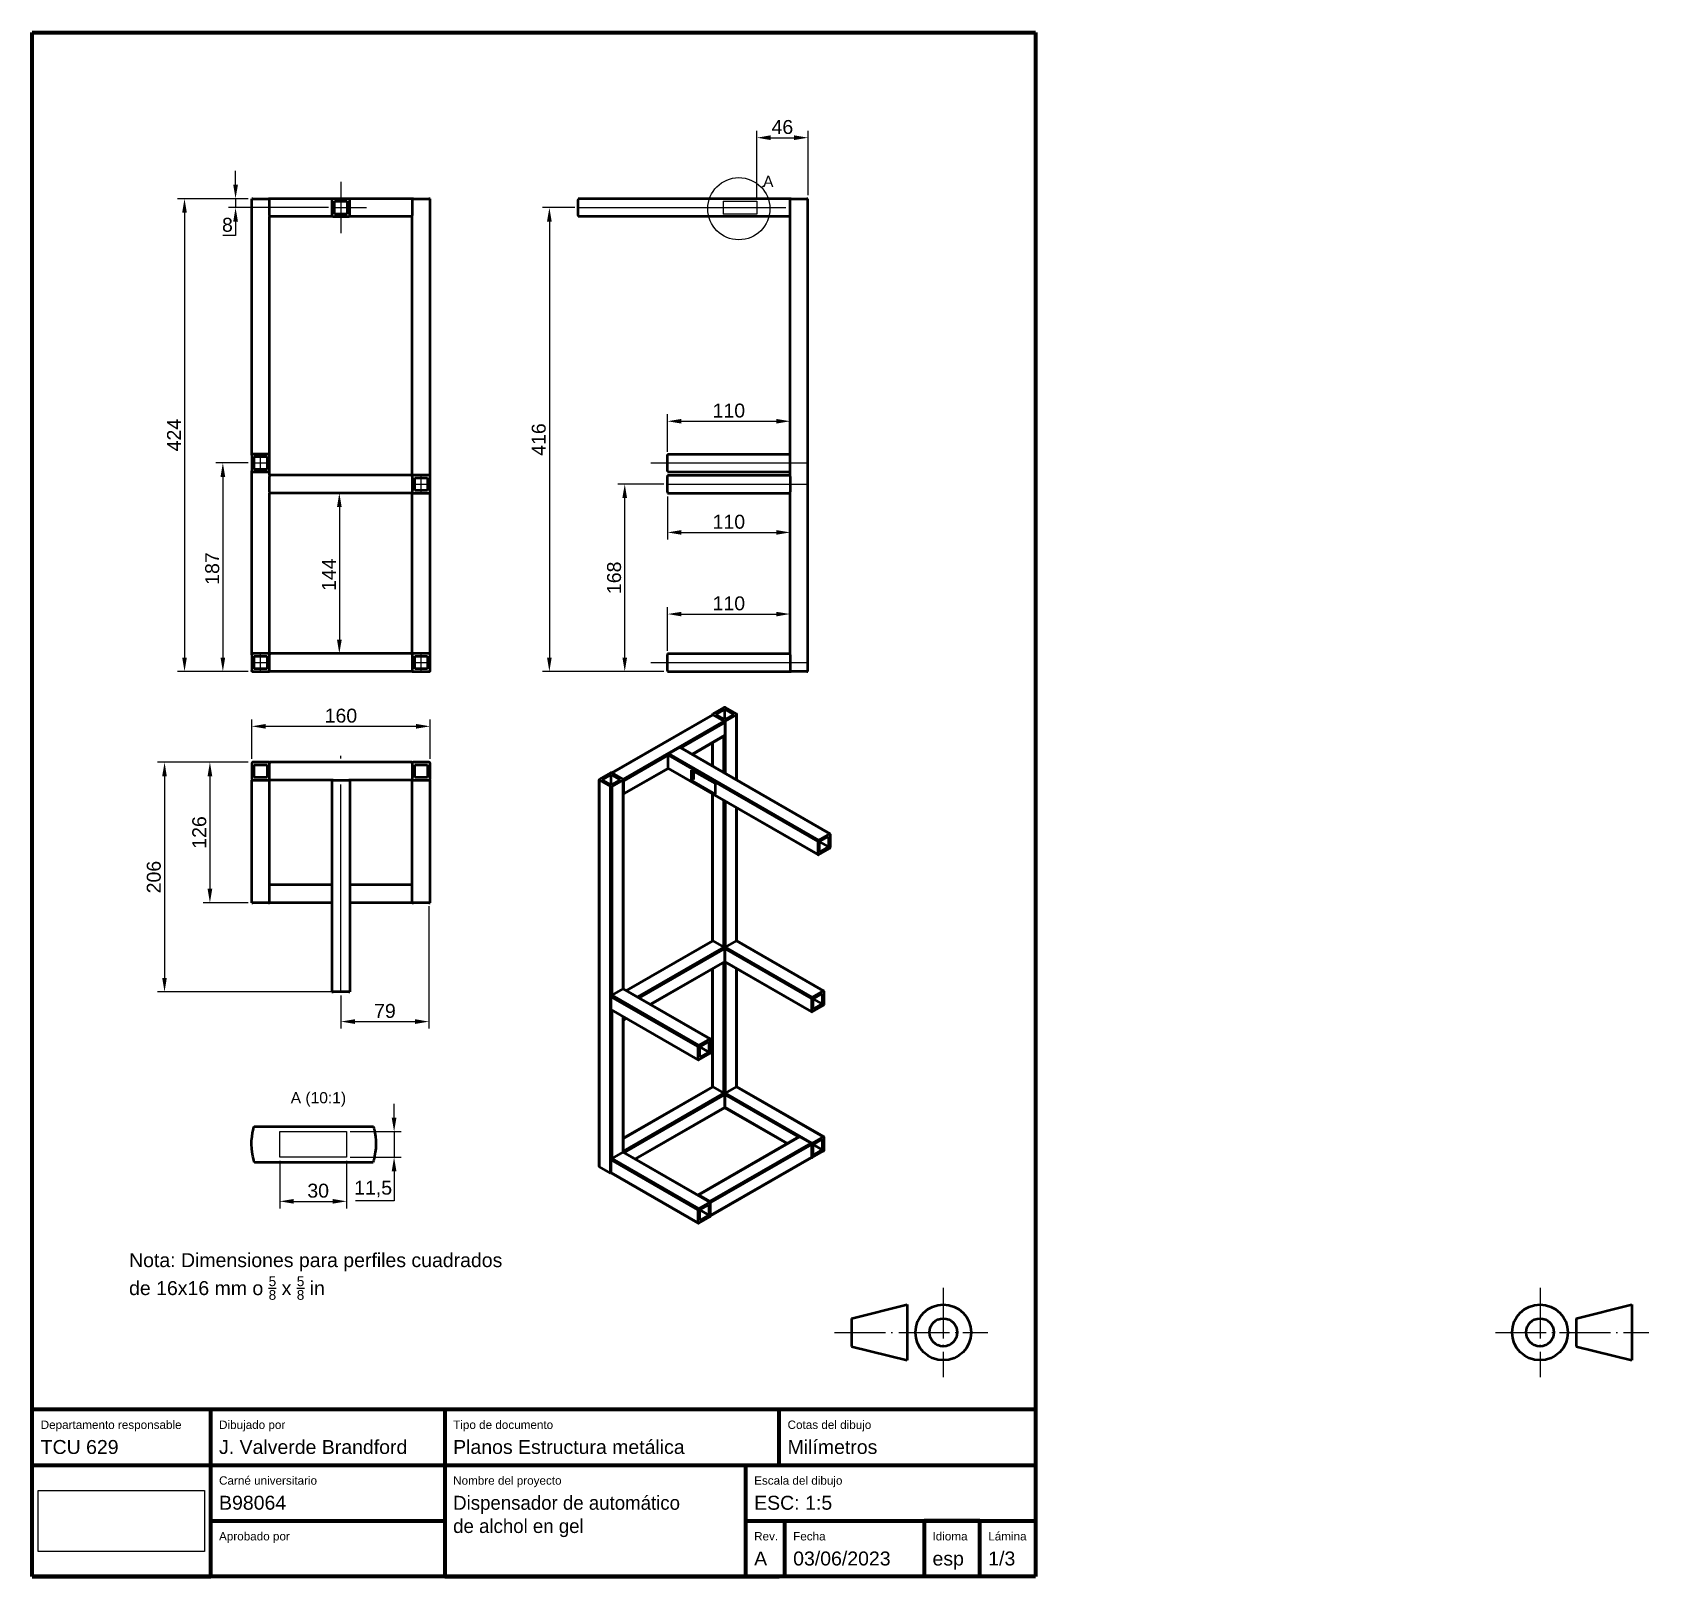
# Paper-space layout 'Formato A4 Portrait' of a CAD drawing. Header units: millimetres. Extents: x 15 to 305, y 5 to 282.
# The model-space entities are those that its viewports show. They can reach past a viewport. Long polylines and large blocks are cut down to what shows.
import ezdxf
from ezdxf.enums import TextEntityAlignment as Align

# ---------------------------------------------------------------- set-up
doc = ezdxf.new("R2018")
doc.units = ezdxf.units.MM
doc.linetypes.add('ACAD_ISO02W100', pattern=[15, 12, -3])
doc.linetypes.add('ACAD_ISO04W100', pattern=[30, 24, -3, 0, -3])
doc.layers.add('01_LINEA_REFERENCIA', color=6, linetype='Continuous', plot=False)
for name, color, linetype, lineweight in [('02_LINEA_PRINCIPAL_A4_A3', 7, 'Continuous', 50), ('03_LINEA_OCULTA_A4_A3', 1, 'ACAD_ISO02W100', 25), ('04_LINEA_EJE_A4_A3', 4, 'ACAD_ISO04W100', 25), ('05_LINEA_ACOTADO', 3, 'Continuous', 25), ('07_LINEA_MARCO_CAJETIN', 7, 'Continuous', 100), ('08_LINEA_CAJETIN', 7, 'Continuous', 70), ('Visible', 7, 'Continuous', 50)]:
    doc.layers.add(name, color=color, linetype=linetype, lineweight=lineweight)
doc.layers.add('06_ROTULADO', color=3, linetype='Continuous')
doc.layers.get('01_LINEA_REFERENCIA').off()
doc.styles.get("Standard").update_dxf_attribs({"font": 'arial.ttf'})
doc.dimstyles.new('ISO-25', dxfattribs={"dimtxt": 2.5, "dimasz": 2.5, "dimexe": 1.25, "dimexo": 0.625, "dimtad": 1, "dimtoh": 1, "dimtxsty": 'Standard', "dimcen": 2.5, "dimadec": 0, "dimazin": 0, "dimtfac": 1, "dimtmove": 0, "dimatfit": 3, "dimfxl": 1, "dimarcsym": 0})
picture_1 = doc.add_image_def('image1.png', size_in_pixel=(404, 148))

psp = doc.layouts.new('Formato A4 Portrait')

msp = doc.modelspace()

# ---------------------------------------------------------------- texts
at = {"layer": '05_LINEA_ACOTADO', "insert": (2443.965, 786.019), "char_height": 10, "attachment_point": 5}
msp.add_mtext('A', dxfattribs=at)
at = {"layer": '06_ROTULADO', "insert": (2040.404, -43.773), "char_height": 10, "width": 56.84977, "attachment_point": 8}
msp.add_mtext('A (10:1)', dxfattribs=at)
at = {"layer": '06_ROTULADO', "insert": (1870.57, -175.188), "char_height": 12.5, "attachment_point": 1}
msp.add_mtext_dynamic_manual_height_columns('\\A1;Nota: Dimensiones para perfiles cuadrados de 16x16 mm o {\\H0.7x;\\S5/8;} x {\\H0.7x;\\S5/8;} in', width=356.0766, gutter_width=12.5, heights=[0], dxfattribs=at)

# ---------------------------------------------------------------- blocks, each defined once
blk = doc.blocks.new('CAJETÍN A4_A3')
at = {"layer": '08_LINEA_CAJETIN'}
for p, q in [((-148, 0), (-148, 30)), ((-106, 30), (-106, 0)), ((-46, 20), (-46, 30)), ((-180, 20), (0, 20)), ((-52, 10), (-52, 20)), ((-148, 10), (-106, 10)), ((-52, 10), (0, 10)), ((-52, 0), (-52, 10)), ((-45, 0), (-45, 10)), ((-10, 10), (-20, 10)), ((-20, 10), (-20, 0)), ((-10, 0), (-10, 10))]:
    blk.add_line(p, q, dxfattribs=at)
at = {"layer": '06_ROTULADO'}
for s, height, p in [('Departamento responsable  ', 1.5, (-178.5, 26.5)), ('Dibujado por', 1.5, (-146.5, 26.5)), ('Tipo de documento', 1.5, (-104.5, 26.5)), ('Cotas del dibujo', 1.5, (-44.5, 26.5)), ('Carné universitario', 1.5, (-146.5, 16.5)), ('Nombre del proyecto  ', 1.5, (-104.5, 16.5)), ('Escala del dibujo', 1.5, (-50.5, 16.5)), ('ESC:', 2.5, (-50.5, 12)), ('Aprobado por  ', 1.5, (-146.5, 6.5)), ('Rev.', 1.5, (-50.5, 6.5)), ('Fecha  ', 1.5, (-43.5, 6.5)), ('Idioma  ', 1.5, (-18.5, 6.5)), ('Lámina  ', 1.5, (-8.5, 6.5)), ('esp', 2.5, (-18.5, 2))]:
    blk.add_text(s, height=height, dxfattribs=at).set_placement(p)
at = {"layer": '06_ROTULADO', "flags": 4}
for tag, p in [('MATERIA', (-178.5, 21.26)), ('NOMBRE', (-146.5, 21.26)), ('TIPO', (-104.5, 21.26)), ('COTAS', (-44.5, 21.26)), ('CARNET', (-146.5, 11.26)), ('ESCALA', (-41.35, 11.26)), ('REV', (-50.5, 1.26)), ('LAM', (-8.5, 1.26))]:
    blk.add_attdef(tag, text='', height=2.5, dxfattribs=at).set_placement(p, align=Align.BOTTOM_LEFT)
at = {"layer": '06_ROTULADO', "lineweight": 30, "flags": 104}
blk.add_attdef('NOMBRE_PROY', text='', height=2.5, dxfattribs=at).set_placement((-104.5, 14.5), align=Align.TOP_LEFT)
at = {"layer": '06_ROTULADO'}
blk.add_attdef('FECHA', text='', height=2.5, dxfattribs=at).set_placement((-43.5, 1.26), align=Align.BOTTOM_LEFT)
at = {"layer": '06_ROTULADO', "color": 7, "true_color": 0xffffff}
image = blk.add_image(picture_1, insert=(-178.98, 4.51), size_in_units=(29.85, 10.94), dxfattribs=at)
image.dxf.flags = 7
blk = doc.blocks.new('*D9')
at = {"layer": '05_LINEA_ACOTADO', "color": 0, "lineweight": -2, "transparency": 16777216}
for p, q in [((1977.5, 770.5), (1914.1, 770.5)), ((1920.3, 758), (1920.3, 359)), ((1977.5, 346.5), (1914.1, 346.5))]:
    blk.add_line(p, q, dxfattribs=at)
at = {"layer": '05_LINEA_ACOTADO', "color": 0, "transparency": 16777216}
for points in [[(1918.2, 758), (1922.4, 758), (1920.3, 770.5)], [(1918.2, 359), (1922.4, 359), (1920.3, 346.5)]]:
    blk.add_solid(points, dxfattribs=at)
at = {"layer": 'Defpoints', "color": 0, "transparency": 16777216}
for p in [(1980.6, 770.5), (1920.3, 346.5), (1980.6, 346.5)]:
    blk.add_point(p, dxfattribs=at)
at = {"layer": '05_LINEA_ACOTADO', "color": 0, "transparency": 16777216, "insert": (1910.9, 558.5), "char_height": 12.5, "attachment_point": 5, "rotation": 90}
blk.add_mtext('424', dxfattribs=at)
blk = doc.blocks.new('*D10')
at = {"layer": '05_LINEA_ACOTADO', "color": 0, "lineweight": -2, "transparency": 16777216}
for p, q in [((2057.5, 506.5), (2052.9, 506.5)), ((2059.2, 494), (2059.2, 375)), ((2057.5, 362.5), (2052.9, 362.5))]:
    blk.add_line(p, q, dxfattribs=at)
at = {"layer": '05_LINEA_ACOTADO', "color": 0, "transparency": 16777216}
for points in [[(2057.1, 494), (2061.3, 494), (2059.2, 506.5)], [(2057.1, 375), (2061.3, 375), (2059.2, 362.5)]]:
    blk.add_solid(points, dxfattribs=at)
at = {"layer": 'Defpoints', "color": 0, "transparency": 16777216}
for p in [(2060.6, 506.5), (2059.2, 362.5), (2060.6, 362.5)]:
    blk.add_point(p, dxfattribs=at)
at = {"layer": '05_LINEA_ACOTADO', "color": 0, "transparency": 16777216, "insert": (2049.8, 433.3), "char_height": 12.5, "attachment_point": 5, "rotation": 90}
blk.add_mtext('144', dxfattribs=at)
blk = doc.blocks.new('*D11')
at = {"layer": '05_LINEA_ACOTADO', "color": 0, "lineweight": -2, "transparency": 16777216}
for p, q in [((2353.6, 365.1), (2353.6, 404.2)), ((2366.1, 398), (2451.1, 398)), ((2463.6, 364.6), (2463.6, 404.2))]:
    blk.add_line(p, q, dxfattribs=at)
at = {"layer": '05_LINEA_ACOTADO', "color": 0, "transparency": 16777216}
for points in [[(2366.1, 400), (2366.1, 395.9), (2353.6, 398)], [(2451.1, 400), (2451.1, 395.9), (2463.6, 398)]]:
    blk.add_solid(points, dxfattribs=at)
at = {"layer": 'Defpoints', "color": 0, "transparency": 16777216}
for p in [(2463.6, 398), (2353.6, 362), (2463.6, 361.5)]:
    blk.add_point(p, dxfattribs=at)
at = {"layer": '05_LINEA_ACOTADO', "color": 0, "transparency": 16777216, "insert": (2408.6, 407.5), "char_height": 12.5, "attachment_point": 5}
blk.add_mtext('110', dxfattribs=at)
blk = doc.blocks.new('*D12')
at = {"layer": '05_LINEA_ACOTADO', "color": 0, "lineweight": -2, "transparency": 16777216}
for p, q in [((2353.6, 543.6), (2353.6, 577.2)), ((2366.1, 570.9), (2451.1, 570.9)), ((2463.6, 544.6), (2463.6, 577.2))]:
    blk.add_line(p, q, dxfattribs=at)
at = {"layer": '05_LINEA_ACOTADO', "color": 0, "transparency": 16777216}
for points in [[(2366.1, 573), (2366.1, 568.8), (2353.6, 570.9)], [(2451.1, 573), (2451.1, 568.8), (2463.6, 570.9)]]:
    blk.add_solid(points, dxfattribs=at)
at = {"layer": 'Defpoints', "color": 0, "transparency": 16777216}
for p in [(2463.6, 570.9), (2353.6, 540.5), (2463.6, 541.5)]:
    blk.add_point(p, dxfattribs=at)
at = {"layer": '05_LINEA_ACOTADO', "color": 0, "transparency": 16777216, "insert": (2408.6, 580.4), "char_height": 12.5, "attachment_point": 5}
blk.add_mtext('110', dxfattribs=at)
blk = doc.blocks.new('*D13')
at = {"layer": '05_LINEA_ACOTADO', "color": 0, "lineweight": -2, "transparency": 16777216}
for p, q in [((2353.6, 503.3), (2353.6, 465)), ((2463.6, 503.3), (2463.6, 465)), ((2366.1, 471.2), (2451.1, 471.2))]:
    blk.add_line(p, q, dxfattribs=at)
at = {"layer": '05_LINEA_ACOTADO', "color": 0, "transparency": 16777216}
for points in [[(2366.1, 473.3), (2366.1, 469.1), (2353.6, 471.2)], [(2451.1, 473.3), (2451.1, 469.1), (2463.6, 471.2)]]:
    blk.add_solid(points, dxfattribs=at)
at = {"layer": 'Defpoints', "color": 0, "transparency": 16777216}
for p in [(2353.6, 506.5), (2463.6, 506.5), (2463.6, 471.2)]:
    blk.add_point(p, dxfattribs=at)
at = {"layer": '05_LINEA_ACOTADO', "color": 0, "transparency": 16777216, "insert": (2408.6, 480.7), "char_height": 12.5, "attachment_point": 5}
blk.add_mtext('110', dxfattribs=at)
blk = doc.blocks.new('*D14')
at = {"layer": '05_LINEA_ACOTADO', "color": 0, "lineweight": -2, "transparency": 16777216}
for p, q in [((2139.6, 136), (2139.6, 26.3)), ((2060.6, 56), (2060.6, 26.3)), ((2073.1, 32.5), (2127.1, 32.5))]:
    blk.add_line(p, q, dxfattribs=at)
at = {"layer": '05_LINEA_ACOTADO', "color": 0, "transparency": 16777216}
for points in [[(2073.1, 34.6), (2073.1, 30.4), (2060.6, 32.5)], [(2127.1, 34.6), (2127.1, 30.4), (2139.6, 32.5)]]:
    blk.add_solid(points, dxfattribs=at)
at = {"layer": 'Defpoints', "color": 0, "transparency": 16777216}
for p in [(2139.6, 139.1), (2060.6, 59.1), (2139.6, 32.5)]:
    blk.add_point(p, dxfattribs=at)
at = {"layer": '05_LINEA_ACOTADO', "color": 0, "transparency": 16777216, "insert": (2100.1, 42), "char_height": 12.5, "attachment_point": 5}
blk.add_mtext('79', dxfattribs=at)
blk = doc.blocks.new('*D15')
at = {"layer": '05_LINEA_ACOTADO', "color": 0, "lineweight": -2, "transparency": 16777216}
for p, q in [((1977.5, 265.1), (1936.9, 265.1)), ((1943.1, 252.6), (1943.1, 151.6)), ((1977.5, 139.1), (1936.9, 139.1))]:
    blk.add_line(p, q, dxfattribs=at)
at = {"layer": '05_LINEA_ACOTADO', "color": 0, "transparency": 16777216}
for points in [[(1941, 252.6), (1945.2, 252.6), (1943.1, 265.1)], [(1941, 151.6), (1945.2, 151.6), (1943.1, 139.1)]]:
    blk.add_solid(points, dxfattribs=at)
at = {"layer": 'Defpoints', "color": 0, "transparency": 16777216}
for p in [(1980.6, 265.1), (1943.1, 139.1), (1980.6, 139.1)]:
    blk.add_point(p, dxfattribs=at)
at = {"layer": '05_LINEA_ACOTADO', "color": 0, "transparency": 16777216, "insert": (1933.6, 202.1), "char_height": 12.5, "attachment_point": 5, "rotation": 90}
blk.add_mtext('126', dxfattribs=at)
blk = doc.blocks.new('*D16')
at = {"layer": '05_LINEA_ACOTADO', "color": 0, "lineweight": -2, "transparency": 16777216}
for p, q in [((1977.5, 533.5), (1948.5, 533.5)), ((1954.7, 521), (1954.7, 359)), ((1977.5, 346.5), (1948.5, 346.5))]:
    blk.add_line(p, q, dxfattribs=at)
at = {"layer": '05_LINEA_ACOTADO', "color": 0, "transparency": 16777216}
for points in [[(1952.6, 521), (1956.8, 521), (1954.7, 533.5)], [(1952.6, 359), (1956.8, 359), (1954.7, 346.5)]]:
    blk.add_solid(points, dxfattribs=at)
at = {"layer": 'Defpoints', "color": 0, "transparency": 16777216}
for p in [(1980.6, 533.5), (1954.7, 346.5), (1980.6, 346.5)]:
    blk.add_point(p, dxfattribs=at)
at = {"layer": '05_LINEA_ACOTADO', "color": 0, "transparency": 16777216, "insert": (1945.2, 438.8), "char_height": 12.5, "attachment_point": 5, "rotation": 90}
blk.add_mtext('187', dxfattribs=at)
blk = doc.blocks.new('*D17')
at = {"layer": '05_LINEA_ACOTADO', "color": 0, "lineweight": -2, "transparency": 16777216}
for p, q in [((1966.1, 783), (1966.1, 795.5)), ((1977.5, 770.5), (1959.8, 770.5)), ((1966.1, 770.5), (1966.1, 762.5)), ((2049.5, 762.5), (1959.8, 762.5)), ((1966.1, 750), (1966.1, 737.5)), ((1966.1, 737.5), (1954.7, 737.5))]:
    blk.add_line(p, q, dxfattribs=at)
at = {"layer": '05_LINEA_ACOTADO', "color": 0, "transparency": 16777216}
for points in [[(1964, 783), (1968.2, 783), (1966.1, 770.5)], [(1964, 750), (1968.2, 750), (1966.1, 762.5)]]:
    blk.add_solid(points, dxfattribs=at)
at = {"layer": 'Defpoints', "color": 0, "transparency": 16777216}
for p in [(1980.6, 770.5), (1966.1, 762.5), (2052.6, 762.5)]:
    blk.add_point(p, dxfattribs=at)
at = {"layer": '05_LINEA_ACOTADO', "color": 0, "transparency": 16777216, "insert": (1958.8, 747), "char_height": 12.5, "attachment_point": 5}
blk.add_mtext('8', dxfattribs=at)
blk = doc.blocks.new('*D18')
at = {"layer": '05_LINEA_ACOTADO', "color": 0, "lineweight": -2, "transparency": 16777216}
for p, q in [((1980.6, 268.2), (1980.6, 303.5)), ((1993.1, 297.3), (2128.1, 297.3)), ((2140.6, 268.2), (2140.6, 303.5))]:
    blk.add_line(p, q, dxfattribs=at)
at = {"layer": '05_LINEA_ACOTADO', "color": 0, "transparency": 16777216}
for points in [[(1993.1, 299.4), (1993.1, 295.2), (1980.6, 297.3)], [(2128.1, 299.4), (2128.1, 295.2), (2140.6, 297.3)]]:
    blk.add_solid(points, dxfattribs=at)
at = {"layer": 'Defpoints', "color": 0, "transparency": 16777216}
for p in [(2140.6, 297.3), (1980.6, 265.1), (2140.6, 265.1)]:
    blk.add_point(p, dxfattribs=at)
at = {"layer": '05_LINEA_ACOTADO', "color": 0, "transparency": 16777216, "insert": (2060.6, 306.8), "char_height": 12.5, "attachment_point": 5}
blk.add_mtext('160', dxfattribs=at)
blk = doc.blocks.new('*D19')
at = {"layer": '05_LINEA_ACOTADO', "color": 0, "lineweight": -2, "transparency": 16777216}
for p, q in [((2350.4, 514.5), (2309, 514.5)), ((2315.2, 359), (2315.2, 502)), ((2350.4, 346.5), (2309, 346.5))]:
    blk.add_line(p, q, dxfattribs=at)
at = {"layer": '05_LINEA_ACOTADO', "color": 0, "transparency": 16777216}
for points in [[(2313.1, 502), (2317.3, 502), (2315.2, 514.5)], [(2313.1, 359), (2317.3, 359), (2315.2, 346.5)]]:
    blk.add_solid(points, dxfattribs=at)
at = {"layer": 'Defpoints', "color": 0, "transparency": 16777216}
for p in [(2315.2, 514.5), (2353.6, 514.5), (2353.6, 346.5)]:
    blk.add_point(p, dxfattribs=at)
at = {"layer": '05_LINEA_ACOTADO', "color": 0, "transparency": 16777216, "insert": (2305.7, 430.5), "char_height": 12.5, "attachment_point": 5, "rotation": 90}
blk.add_mtext('168', dxfattribs=at)
blk = doc.blocks.new('*D20')
at = {"layer": '05_LINEA_ACOTADO', "color": 0, "lineweight": -2, "transparency": 16777216}
for p, q in [((1977.5, 265.1), (1896.1, 265.1)), ((1902.4, 252.6), (1902.4, 71.6)), ((2057.5, 59.1), (1896.1, 59.1))]:
    blk.add_line(p, q, dxfattribs=at)
at = {"layer": '05_LINEA_ACOTADO', "color": 0, "transparency": 16777216}
for points in [[(1900.3, 252.6), (1904.4, 252.6), (1902.4, 265.1)], [(1900.3, 71.6), (1904.4, 71.6), (1902.4, 59.1)]]:
    blk.add_solid(points, dxfattribs=at)
at = {"layer": 'Defpoints', "color": 0, "transparency": 16777216}
for p in [(1980.6, 265.1), (1902.4, 59.1), (2060.6, 59.1)]:
    blk.add_point(p, dxfattribs=at)
at = {"layer": '05_LINEA_ACOTADO', "color": 0, "transparency": 16777216, "insert": (1892.8, 162.1), "char_height": 12.5, "attachment_point": 5, "rotation": 90}
blk.add_mtext('206', dxfattribs=at)
blk = doc.blocks.new('*D21')
at = {"layer": '05_LINEA_ACOTADO', "color": 0, "lineweight": -2, "transparency": 16777216}
for p, q in [((2270.4, 762.5), (2241.4, 762.5)), ((2247.6, 750), (2247.6, 359)), ((2350.4, 346.5), (2241.4, 346.5))]:
    blk.add_line(p, q, dxfattribs=at)
at = {"layer": '05_LINEA_ACOTADO', "color": 0, "transparency": 16777216}
for points in [[(2245.5, 750), (2249.7, 750), (2247.6, 762.5)], [(2245.5, 359), (2249.7, 359), (2247.6, 346.5)]]:
    blk.add_solid(points, dxfattribs=at)
at = {"layer": 'Defpoints', "color": 0, "transparency": 16777216}
for p in [(2273.6, 762.5), (2247.6, 346.5), (2353.6, 346.5)]:
    blk.add_point(p, dxfattribs=at)
at = {"layer": '05_LINEA_ACOTADO', "color": 0, "transparency": 16777216, "insert": (2238.1, 554.5), "char_height": 12.5, "attachment_point": 5, "rotation": 90}
blk.add_mtext('416', dxfattribs=at)
blk = doc.blocks.new('*D23')
at = {"layer": '05_LINEA_ACOTADO', "color": 0, "lineweight": -2, "transparency": 16777216}
for p, q in [((2433.6, 771.3), (2433.6, 831.5)), ((2479.6, 773.6), (2479.6, 831.5)), ((2446.1, 825.2), (2467.1, 825.2))]:
    blk.add_line(p, q, dxfattribs=at)
at = {"layer": '05_LINEA_ACOTADO', "color": 0, "transparency": 16777216}
for points in [[(2446.1, 827.3), (2446.1, 823.1), (2433.6, 825.2)], [(2467.1, 827.3), (2467.1, 823.1), (2479.6, 825.2)]]:
    blk.add_solid(points, dxfattribs=at)
at = {"layer": 'Defpoints', "color": 0, "transparency": 16777216}
for p in [(2479.6, 825.2), (2479.6, 770.5), (2433.6, 768.2)]:
    blk.add_point(p, dxfattribs=at)
at = {"layer": '05_LINEA_ACOTADO', "color": 0, "transparency": 16777216, "insert": (2456.6, 834.7), "char_height": 12.5, "attachment_point": 5}
blk.add_mtext('46', dxfattribs=at)
blk = doc.blocks.new('*D27')
at = {"layer": '05_LINEA_ACOTADO', "color": 0, "lineweight": -2, "transparency": 16777216}
for p, q in [((2108.3, -53.7), (2108.3, -41.2)), ((2068.9, -66.2), (2114.5, -66.2)), ((2108.3, -66.2), (2108.3, -89.2)), ((2068.9, -89.2), (2114.5, -89.2)), ((2108.3, -101.7), (2108.3, -128.2)), ((2108.3, -128.2), (2073.8, -128.2))]:
    blk.add_line(p, q, dxfattribs=at)
at = {"layer": '05_LINEA_ACOTADO', "color": 0, "transparency": 16777216}
for points in [[(2106.2, -53.7), (2110.4, -53.7), (2108.3, -66.2)], [(2106.2, -101.7), (2110.4, -101.7), (2108.3, -89.2)]]:
    blk.add_solid(points, dxfattribs=at)
at = {"layer": 'Defpoints', "color": 0, "transparency": 16777216}
for p in [(2065.7, -66.2), (2065.7, -89.2), (2108.3, -89.2)]:
    blk.add_point(p, dxfattribs=at)
at = {"layer": '05_LINEA_ACOTADO', "color": 0, "transparency": 16777216, "insert": (2089.5, -117.6), "char_height": 12.5, "attachment_point": 5}
blk.add_mtext('11,5', dxfattribs=at)
blk = doc.blocks.new('*D28')
at = {"layer": '05_LINEA_ACOTADO', "color": 0, "lineweight": -2, "transparency": 16777216}
for p, q in [((2005.7, -92.3), (2005.7, -135)), ((2065.7, -92.3), (2065.7, -135)), ((2018.2, -128.7), (2053.2, -128.7))]:
    blk.add_line(p, q, dxfattribs=at)
at = {"layer": '05_LINEA_ACOTADO', "color": 0, "transparency": 16777216}
for points in [[(2018.2, -126.6), (2018.2, -130.8), (2005.7, -128.7)], [(2053.2, -126.6), (2053.2, -130.8), (2065.7, -128.7)]]:
    blk.add_solid(points, dxfattribs=at)
at = {"layer": 'Defpoints', "color": 0, "transparency": 16777216}
for p in [(2005.7, -89.2), (2065.7, -89.2), (2065.7, -128.7)]:
    blk.add_point(p, dxfattribs=at)
at = {"layer": '05_LINEA_ACOTADO', "color": 0, "transparency": 16777216, "insert": (2040.2, -119.2), "char_height": 12.5, "attachment_point": 5}
blk.add_mtext('30', dxfattribs=at)

# ---------------------------------------------------------------- dimensions: what is measured, and where the dimension line sits
at = {"layer": '05_LINEA_ACOTADO'}
for base, p1, p2, picture, middle in [((2479.573, 825.204), (2433.573, 768.223), (2479.573, 770.473), '*D23', (2456.573, 825.204)), ((2463.573, 471.226), (2353.573, 506.473), (2463.573, 506.473), '*D13', (2408.573, 471.226)), ((2140.598, 297.284), (1980.598, 265.091), (2140.598, 265.091), '*D18', (2060.598, 297.284)), ((2139.598, 32.504), (2060.598, 59.091), (2139.598, 139.091), '*D14', (2100.098, 32.504))]:
    dim = msp.add_linear_dim(base=base, p1=p1, p2=p2, dimstyle='ISO-25', override={"dimscale": 5}, dxfattribs=at)
    dim.commit()
    dim.dimension.update_dxf_attribs({"geometry": picture, "text_midpoint": middle, "dimtype": 160})
for base, p1, p2, picture, middle in [((1966.085, 762.473), (1980.598, 770.473), (2052.598, 762.473), '*D17', (1958.841, 746.98)), ((2315.204, 514.473), (2353.573, 346.473), (2353.573, 514.473), '*D19', (2305.697, 430.473))]:
    dim = msp.add_linear_dim(base=base, p1=p1, p2=p2, angle=90, dimstyle='ISO-25', override={"dimscale": 5}, dxfattribs=at)
    dim.commit()
    dim.dimension.update_dxf_attribs({"geometry": picture, "text_midpoint": middle})
for base, p1, p2, picture, middle in [((1920.306, 346.473), (1980.598, 770.473), (1980.598, 346.473), '*D9', (1920.306, 558.473)), ((2247.632, 346.473), (2273.573, 762.473), (2353.573, 346.473), '*D21', (2247.632, 554.473)), ((1954.704, 346.473), (1980.598, 533.473), (1980.598, 346.473), '*D16', (1954.704, 438.847)), ((2059.181, 362.473), (2060.598, 506.473), (2060.598, 362.473), '*D10', (2059.181, 433.322)), ((1902.353, 59.091), (1980.598, 265.091), (2060.598, 59.091), '*D20', (1902.353, 162.091)), ((1943.111, 139.091), (1980.598, 265.091), (1980.598, 139.091), '*D15', (1943.111, 202.091))]:
    dim = msp.add_linear_dim(base=base, p1=p1, p2=p2, angle=90, dimstyle='ISO-25', override={"dimscale": 5}, dxfattribs=at)
    dim.commit()
    dim.dimension.update_dxf_attribs({"geometry": picture, "text_midpoint": middle, "dimtype": 160})
for base, p1, p2, picture, middle in [((2463.573, 570.918), (2353.573, 540.473), (2463.573, 541.473), '*D12', (2408.573, 580.425)), ((2463.573, 397.953), (2353.573, 361.973), (2463.573, 361.473), '*D11', (2408.573, 407.461))]:
    dim = msp.add_linear_dim(base=base, p1=p1, p2=p2, dimstyle='ISO-25', override={"dimscale": 5}, dxfattribs=at)
    dim.commit()
    dim.dimension.update_dxf_attribs({"geometry": picture, "text_midpoint": middle})
dim = msp.add_linear_dim(base=(2108.282, -89.156), p1=(2065.739, -66.156), p2=(2065.739, -89.156), angle=90, text='11,5', dimstyle='ISO-25', override={"dimscale": 5}, dxfattribs=at)
dim.commit()
dim.dimension.update_dxf_attribs({"geometry": '*D27', "text_midpoint": (2089.464, -128.215), "dimtype": 160})
dim = msp.add_linear_dim(base=(2065.739, -128.726), p1=(2005.739, -89.156), p2=(2065.739, -89.156), text='30', dimstyle='ISO-25', override={"dimscale": 5}, dxfattribs=at)
dim.commit()
dim.dimension.update_dxf_attribs({"geometry": '*D28', "text_midpoint": (2040.176, -128.726), "dimtype": 160})

# ---------------------------------------------------------------- linework, layer by layer
at = {"layer": '02_LINEA_PRINCIPAL_A4_A3', "extrusion": (0, 1, 0)}
for p, q in [((1980.598, 540.473), (1980.598, 770.473)), ((1981.598, 770.473), (1980.598, 770.473)), ((1981.598, 770.473), (1995.598, 770.473)), ((1996.598, 770.473), (1995.598, 770.473)), ((1996.598, 770.473), (1996.598, 769.473)), ((2053.598, 770.473), (1996.598, 770.473)), ((1996.598, 755.473), (1996.598, 769.473)), ((2052.598, 769.473), (2052.598, 755.473)), ((2067.598, 770.473), (2053.598, 770.473)), ((2124.598, 770.473), (2067.598, 770.473)), ((2068.598, 755.473), (2068.598, 769.473)), ((2124.598, 769.473), (2124.598, 770.473)), ((2125.598, 770.473), (2124.598, 770.473)), ((2124.598, 769.473), (2124.598, 755.473)), ((2125.598, 770.473), (2139.598, 770.473)), ((2140.598, 770.473), (2139.598, 770.473)), ((2140.598, 521.473), (2140.598, 770.473)), ((2463.573, 770.473), (2273.573, 770.473)), ((2273.573, 770.473), (2273.573, 769.473)), ((2273.573, 755.473), (2273.573, 769.473)), ((2464.573, 770.473), (2463.573, 770.473)), ((2463.573, 522.473), (2463.573, 770.473)), ((2464.573, 770.473), (2478.573, 770.473)), ((2479.573, 770.473), (2478.573, 770.473)), ((2479.573, 346.473), (2479.573, 770.473)), ((1996.598, 755.473), (1996.598, 754.473)), ((2053.598, 754.473), (1996.598, 754.473)), ((1996.598, 540.473), (1996.598, 754.473)), ((2053.598, 754.473), (2067.598, 754.473)), ((2054.848, 768.223), (2066.348, 768.223)), ((2054.848, 756.723), (2054.848, 768.223)), ((2066.348, 756.723), (2054.848, 756.723)), ((2066.348, 768.223), (2066.348, 756.723)), ((2124.598, 754.473), (2067.598, 754.473)), ((2124.598, 754.473), (2124.598, 755.473)), ((2124.598, 522.473), (2124.598, 754.473)), ((2273.573, 755.473), (2273.573, 754.473)), ((2463.573, 754.473), (2273.573, 754.473)), ((1980.598, 540.473), (1980.598, 526.473)), ((1995.598, 541.473), (1981.598, 541.473)), ((1982.848, 527.723), (1982.848, 539.223)), ((1982.848, 539.223), (1994.348, 539.223)), ((1994.348, 539.223), (1994.348, 527.723)), ((1996.598, 526.473), (1996.598, 540.473)), ((2353.573, 541.473), (2463.573, 541.473)), ((2353.573, 541.473), (2353.573, 540.473)), ((2353.573, 526.473), (2353.573, 540.473)), ((1980.598, 361.473), (1980.598, 526.473)), ((1981.598, 525.473), (1995.598, 525.473)), ((1994.348, 527.723), (1982.848, 527.723)), ((1996.598, 522.473), (1996.598, 526.473)), ((1996.598, 522.473), (1996.598, 521.473)), ((2124.598, 522.473), (1996.598, 522.473)), ((2124.598, 521.473), (2124.598, 522.473)), ((2139.598, 522.473), (2125.598, 522.473)), ((2353.573, 526.473), (2353.573, 525.473)), ((2353.573, 525.473), (2463.573, 525.473)), ((2353.573, 522.473), (2463.573, 522.473)), ((2353.573, 522.473), (2353.573, 521.473)), ((2463.573, 521.473), (2463.573, 522.473)), ((1996.598, 507.473), (1996.598, 521.473)), ((2124.598, 521.473), (2124.598, 507.473)), ((2126.848, 508.723), (2126.848, 520.223)), ((2126.848, 520.223), (2138.348, 520.223)), ((2138.348, 508.723), (2126.848, 508.723)), ((2138.348, 520.223), (2138.348, 508.723)), ((2140.598, 507.473), (2140.598, 521.473)), ((2353.573, 507.473), (2353.573, 521.473)), ((2463.573, 521.473), (2463.573, 507.473)), ((1996.598, 507.473), (1996.598, 506.473)), ((2124.598, 506.473), (1996.598, 506.473)), ((1996.598, 362.473), (1996.598, 506.473)), ((2124.598, 506.473), (2124.598, 507.473)), ((2124.598, 362.473), (2124.598, 506.473)), ((2125.598, 506.473), (2139.598, 506.473)), ((2140.598, 361.473), (2140.598, 507.473)), ((2353.573, 507.473), (2353.573, 506.473)), ((2353.573, 506.473), (2463.573, 506.473)), ((2463.573, 506.473), (2463.573, 507.473)), ((2463.573, 362.473), (2463.573, 506.473)), ((1980.598, 361.473), (1980.598, 347.473)), ((1995.598, 362.473), (1981.598, 362.473)), ((1982.848, 348.723), (1982.848, 360.223)), ((1982.848, 360.223), (1994.348, 360.223)), ((1994.348, 348.723), (1982.848, 348.723)), ((1994.348, 360.223), (1994.348, 348.723)), ((2124.598, 362.473), (1996.598, 362.473)), ((1996.598, 362.473), (1996.598, 361.473)), ((1996.598, 347.473), (1996.598, 361.473)), ((1996.598, 347.473), (1996.598, 361.473)), ((2124.598, 361.473), (2124.598, 362.473)), ((2124.598, 361.473), (2124.598, 347.473)), ((2124.598, 361.473), (2124.598, 347.473)), ((2139.598, 362.473), (2125.598, 362.473)), ((2126.848, 348.723), (2126.848, 360.223)), ((2126.848, 360.223), (2138.348, 360.223)), ((2138.348, 348.723), (2126.848, 348.723)), ((2138.348, 360.223), (2138.348, 348.723)), ((2140.598, 347.473), (2140.598, 361.473)), ((2353.573, 362.473), (2463.573, 362.473)), ((2353.573, 362.473), (2353.573, 361.473)), ((2353.573, 347.473), (2353.573, 361.473)), ((2463.573, 361.473), (2463.573, 362.473)), ((2463.573, 361.473), (2463.573, 347.473)), ((1980.598, 346.473), (1980.598, 347.473)), ((1980.598, 346.473), (1981.598, 346.473)), ((1981.598, 346.473), (1995.598, 346.473)), ((1995.598, 346.473), (1996.598, 346.473)), ((1996.598, 347.473), (1996.598, 346.473)), ((2124.598, 346.473), (1996.598, 346.473)), ((2124.598, 346.473), (2124.598, 347.473)), ((2124.598, 346.473), (2125.598, 346.473)), ((2125.598, 346.473), (2139.598, 346.473)), ((2139.598, 346.473), (2140.598, 346.473)), ((2140.598, 346.473), (2140.598, 347.473)), ((2353.573, 347.473), (2353.573, 346.473)), ((2353.573, 346.473), (2463.573, 346.473)), ((2463.573, 346.473), (2463.573, 347.473)), ((2463.573, 346.473), (2464.573, 346.473)), ((2478.573, 346.473), (2464.573, 346.473)), ((2478.573, 346.473), (2479.573, 346.473)), ((1982.652, -61.656), (2089.767, -61.656)), ((1982.966, -93.656), (2089.453, -93.656))]:
    msp.add_line(p, q, dxfattribs=at)
at = {"layer": '02_LINEA_PRINCIPAL_A4_A3', "extrusion": (-5.55112e-17, 0.817547, 0.575862)}
for p, q in [((2393.822, 307.659), (2303.456, 255.621)), ((2394.321, 307.61), (2303.811, 255.489)), ((2394.028, 307.706), (2394.028, 308.017)), ((2404.221, 314.125), (2394.321, 308.425)), ((2394.321, 307.61), (2404.221, 301.91)), ((2394.321, 307.61), (2404.221, 301.91)), ((2396.796, 308.017), (2404.928, 312.7)), ((2404.928, 303.335), (2396.796, 308.017)), ((2404.928, 312.7), (2413.059, 308.017)), ((2404.928, 303.335), (2404.928, 312.7)), ((2413.059, 308.017), (2404.928, 303.335)), ((2415.534, 308.425), (2405.635, 314.125)), ((2405.635, 301.91), (2415.534, 307.61)), ((2415.534, 249.31), (2415.534, 307.61)), ((2415.827, 249.142), (2415.827, 308.017)), ((2404.221, 301.91), (2313.711, 249.788)), ((2404.928, 300.685), (2365.625, 278.052)), ((2404.928, 300.685), (2404.928, 289.239)), ((2405.635, 255.011), (2405.635, 301.91)), ((2354.723, 272.591), (2364.623, 278.292)), ((2364.623, 278.292), (2498.973, 200.925)), ((2365.122, 278.341), (2499.472, 200.974)), ((2404.928, 289.239), (2375.562, 272.329)), ((2404.72, 288.78), (2375.857, 272.159)), ((2394.028, 261.695), (2394.028, 282.623)), ((2394.321, 261.526), (2394.321, 282.792)), ((2404.221, 255.826), (2404.221, 288.492)), ((2354.016, 271.367), (2314.418, 248.564)), ((2354.016, 259.921), (2354.016, 271.367)), ((2354.016, 271.367), (2488.366, 194)), ((2354.723, 272.591), (2489.073, 195.224)), ((2292.205, -97.259), (2292.205, 249.381)), ((2302.397, 255.489), (2292.498, 249.788)), ((2292.498, 248.974), (2302.397, 243.273)), ((2292.498, -97.666), (2292.498, 248.974)), ((2294.973, 249.381), (2303.104, 254.064)), ((2303.104, 244.699), (2294.973, 249.381)), ((2303.104, 254.064), (2311.236, 249.381)), ((2303.104, 244.699), (2303.104, 254.064)), ((2311.236, 249.381), (2303.104, 244.699)), ((2313.711, 249.788), (2303.811, 255.489)), ((2313.711, 249.788), (2303.811, 255.489)), ((2303.811, 243.273), (2313.711, 248.974)), ((2313.711, 61.756), (2313.711, 248.974)), ((2314.004, 61.851), (2314.004, 249.381)), ((2354.08, 259.618), (2314.21, 236.659)), ((2354.016, 259.921), (2314.418, 237.118)), ((2314.418, 237.118), (2314.418, 248.564)), ((2488.366, 182.554), (2354.016, 259.921)), ((2354.224, 259.462), (2488.574, 182.094)), ((2375.229, 248.727), (2375.229, 258.129)), ((2375.229, 258.129), (2396.442, 245.913)), ((2375.229, 248.727), (2376.82, 249.643)), ((2396.442, 236.511), (2375.229, 248.727)), ((2376.82, 257.213), (2376.82, 249.643)), ((2302.397, -103.367), (2302.397, 243.273)), ((2303.811, 56.055), (2303.811, 243.273)), ((2394.028, 104.954), (2394.028, 236.54)), ((2394.321, 104.859), (2394.321, 236.371)), ((2396.442, 245.913), (2396.442, 236.511)), ((2404.221, 99.158), (2404.221, 230.671)), ((2405.635, 99.158), (2405.635, 229.856)), ((2415.534, 104.859), (2415.534, 224.155)), ((2415.827, 104.954), (2415.827, 223.987)), ((2488.366, 194), (2488.366, 182.554)), ((2498.973, 200.925), (2489.073, 195.224)), ((2489.957, 193.894), (2498.089, 198.577)), ((2489.957, 184.492), (2489.957, 193.894)), ((2489.957, 193.857), (2498.089, 189.175)), ((2498.089, 189.175), (2489.957, 184.492)), ((2498.089, 198.577), (2498.089, 189.175)), ((2499.68, 189.069), (2499.68, 200.515)), ((2489.073, 182.143), (2498.973, 187.844)), ((2393.822, 104.908), (2316.591, 60.433)), ((2394.321, 104.859), (2316.883, 60.265)), ((2394.321, 104.859), (2404.221, 99.158)), ((2405.635, 99.158), (2415.534, 104.859)), ((2493.316, 60.067), (2415.534, 104.859)), ((2493.815, 60.116), (2416.033, 104.908)), ((2404.221, 99.158), (2326.783, 54.564)), ((2404.928, 97.933), (2328.2, 53.749)), ((2482.709, 53.142), (2404.928, 97.933)), ((2404.928, 86.487), (2404.928, 97.933)), ((2404.928, 97.933), (2404.928, 86.487)), ((2483.417, 54.366), (2405.635, 99.158)), ((2404.928, 86.487), (2338.138, 48.026)), ((2404.72, 86.028), (2338.433, 47.856)), ((2394.028, -25.854), (2394.028, 79.871)), ((2394.321, -25.949), (2394.321, 80.04)), ((2404.221, -31.65), (2404.221, 85.741)), ((2482.709, 41.696), (2404.928, 86.487)), ((2482.917, 41.237), (2405.136, 86.028)), ((2405.635, -31.65), (2405.635, 85.741)), ((2415.534, -25.949), (2415.534, 80.04)), ((2415.827, -25.854), (2415.827, 79.871)), ((2303.811, 56.055), (2313.711, 61.756)), ((2391.493, 16.964), (2313.711, 61.756)), ((2391.992, 17.013), (2314.21, 61.805)), ((2493.316, 60.067), (2483.417, 54.366)), ((2494.023, 48.211), (2494.023, 59.657)), ((2380.886, 10.039), (2303.104, 54.83)), ((2303.104, 43.385), (2303.104, 54.83)), ((2381.593, 11.264), (2303.811, 56.055)), ((2482.709, 53.142), (2482.709, 41.696)), ((2483.417, 41.286), (2493.316, 46.986)), ((2484.3, 53.036), (2492.432, 57.719)), ((2484.3, 43.634), (2484.3, 53.036)), ((2492.432, 48.317), (2484.3, 53)), ((2492.432, 48.317), (2484.3, 43.634)), ((2492.432, 57.719), (2492.432, 48.317)), ((2380.886, -1.407), (2303.104, 43.385)), ((2381.094, -1.866), (2303.312, 42.925)), ((2303.811, -90.286), (2303.811, 42.638)), ((2313.711, -84.585), (2313.711, 36.937)), ((2314.004, -84.49), (2314.004, 36.768)), ((2316.591, 35.278), (2314.21, 33.907)), ((2314.418, 34.366), (2314.418, 36.53)), ((2316.297, 35.448), (2314.418, 34.366)), ((2391.493, 16.964), (2381.593, 11.264)), ((2382.477, 9.933), (2390.609, 14.616)), ((2390.609, 14.616), (2390.609, 5.214)), ((2392.2, 5.108), (2392.2, 16.554)), ((2380.886, 10.039), (2380.886, -1.407)), ((2381.593, -1.817), (2391.493, 3.884)), ((2382.477, 0.531), (2382.477, 9.933)), ((2390.609, 5.214), (2382.477, 9.897)), ((2390.609, 5.214), (2382.477, 0.531)), ((2393.822, -25.9), (2314.004, -71.864)), ((2394.321, -25.949), (2314.004, -72.201)), ((2394.321, -25.949), (2404.221, -31.65)), ((2405.635, -31.65), (2415.534, -25.949)), ((2493.316, -70.74), (2415.534, -25.949)), ((2493.815, -70.691), (2416.033, -25.9)), ((2404.221, -31.65), (2314.004, -83.602)), ((2404.928, -32.874), (2314.713, -84.826)), ((2471.101, -70.981), (2404.928, -32.874)), ((2404.928, -44.32), (2404.928, -32.874)), ((2404.928, -32.874), (2404.928, -44.32)), ((2483.417, -76.441), (2405.635, -31.65)), ((2404.928, -44.32), (2324.651, -90.549)), ((2404.72, -44.779), (2324.946, -90.718)), ((2461.163, -76.704), (2404.928, -44.32)), ((2460.868, -76.874), (2405.136, -44.779)), ((2471.604, -70.691), (2381.094, -122.813)), ((2472.103, -70.74), (2381.593, -122.862)), ((2472.103, -70.74), (2482.002, -76.441)), ((2493.316, -70.74), (2483.417, -76.441)), ((2494.023, -82.596), (2494.023, -71.151)), ((2303.811, -90.286), (2313.711, -84.585)), ((2391.493, -129.377), (2313.711, -84.585)), ((2391.992, -129.328), (2314.21, -84.536)), ((2482.002, -76.441), (2391.493, -128.562)), ((2482.709, -77.666), (2392.2, -129.787)), ((2482.709, -77.666), (2482.709, -89.112)), ((2482.709, -77.666), (2482.709, -89.112)), ((2483.417, -89.522), (2493.316, -83.821)), ((2484.3, -77.772), (2492.432, -73.089)), ((2484.3, -87.174), (2484.3, -77.772)), ((2492.432, -82.491), (2484.3, -77.808)), ((2492.432, -82.491), (2484.3, -87.174)), ((2492.432, -73.089), (2492.432, -82.491)), ((2302.397, -103.367), (2292.498, -97.666)), ((2380.886, -136.302), (2303.104, -91.511)), ((2303.104, -102.956), (2303.104, -91.511)), ((2381.593, -135.077), (2303.811, -90.286)), ((2482.501, -89.571), (2392.136, -141.609)), ((2482.709, -89.112), (2392.2, -141.233)), ((2482.917, -89.571), (2482.646, -89.414)), ((2380.886, -147.748), (2303.104, -102.956)), ((2381.094, -148.207), (2303.312, -103.416)), ((2391.493, -128.562), (2381.593, -122.862)), ((2391.493, -129.377), (2381.593, -135.077)), ((2392.2, -141.233), (2392.2, -129.787)), ((2392.2, -141.233), (2392.2, -129.787)), ((2380.886, -136.302), (2380.886, -147.748)), ((2381.593, -148.158), (2391.493, -142.457)), ((2382.477, -136.408), (2390.609, -131.725)), ((2382.477, -145.81), (2382.477, -136.408)), ((2390.609, -141.127), (2382.477, -136.444)), ((2390.609, -141.127), (2382.477, -145.81)), ((2390.609, -131.725), (2390.609, -141.127))]:
    msp.add_line(p, q, dxfattribs=at)
at = {"layer": '02_LINEA_PRINCIPAL_A4_A3'}
for p, q in [((1980.598, 264.091), (1980.598, 250.091)), ((1995.598, 265.091), (1981.598, 265.091)), ((1982.848, 251.341), (1982.848, 262.841)), ((1982.848, 262.841), (1994.348, 262.841)), ((1994.348, 262.841), (1994.348, 251.341)), ((1996.598, 265.091), (1996.598, 264.091)), ((2124.598, 265.091), (1996.598, 265.091)), ((1996.598, 250.091), (1996.598, 264.091)), ((1996.598, 250.091), (1996.598, 264.091)), ((2124.598, 264.091), (2124.598, 265.091)), ((2124.598, 264.091), (2124.598, 250.091)), ((2124.598, 264.091), (2124.598, 250.091)), ((2139.598, 265.091), (2125.598, 265.091)), ((2126.848, 251.341), (2126.848, 262.841)), ((2126.848, 262.841), (2138.348, 262.841)), ((2138.348, 262.841), (2138.348, 251.341)), ((2140.598, 250.091), (2140.598, 264.091)), ((1981.598, 249.091), (1980.598, 249.091)), ((1980.598, 139.091), (1980.598, 249.091)), ((1981.598, 249.091), (1995.598, 249.091)), ((1994.348, 251.341), (1982.848, 251.341)), ((1996.598, 249.091), (1995.598, 249.091)), ((1996.598, 250.091), (1996.598, 249.091)), ((2052.598, 249.091), (1996.598, 249.091)), ((1996.598, 139.091), (1996.598, 249.091)), ((2053.598, 249.091), (2052.598, 249.091)), ((2052.598, 249.091), (2052.598, 59.091)), ((2053.598, 249.091), (2067.598, 249.091)), ((2068.598, 249.091), (2067.598, 249.091)), ((2068.598, 249.091), (2068.598, 59.091)), ((2124.598, 249.091), (2068.598, 249.091)), ((2124.598, 249.091), (2124.598, 250.091)), ((2125.598, 249.091), (2124.598, 249.091)), ((2124.598, 139.091), (2124.598, 249.091)), ((2125.598, 249.091), (2139.598, 249.091)), ((2138.348, 251.341), (2126.848, 251.341)), ((2140.598, 249.091), (2139.598, 249.091)), ((2140.598, 139.091), (2140.598, 249.091)), ((2052.598, 155.091), (1996.598, 155.091)), ((2124.598, 155.091), (2068.598, 155.091)), ((1980.598, 139.091), (1981.598, 139.091)), ((1995.598, 139.091), (1981.598, 139.091)), ((1995.598, 139.091), (1996.598, 139.091)), ((2052.598, 139.091), (1996.598, 139.091)), ((2124.598, 139.091), (2068.598, 139.091)), ((2124.598, 139.091), (2125.598, 139.091)), ((2139.598, 139.091), (2125.598, 139.091)), ((2139.598, 139.091), (2140.598, 139.091)), ((2052.598, 59.091), (2053.598, 59.091)), ((2067.598, 59.091), (2053.598, 59.091)), ((2067.598, 59.091), (2068.598, 59.091))]:
    msp.add_line(p, q, dxfattribs=at)
for centre, start, end in [((2053.598, 769.473), 90, 180), ((2067.598, 769.473), 0, 90), ((2053.598, 755.473), 180, 270), ((2067.598, 755.473), 270, 0), ((1981.598, 540.473), 90, 180), ((1995.598, 540.473), 0, 90), ((1981.598, 526.473), 180, 270), ((1995.598, 526.473), 270, 0), ((2125.598, 521.473), 90, 180), ((2139.598, 521.473), 0, 90), ((2125.598, 507.473), 180, 270), ((2139.598, 507.473), 270, 0), ((1981.598, 361.473), 90, 180), ((1995.598, 361.473), 0, 90), ((2125.598, 361.473), 90, 180), ((2139.598, 361.473), 0, 90), ((1981.598, 347.473), 180, 270), ((1995.598, 347.473), 270, 0), ((2125.598, 347.473), 180, 270), ((2139.598, 347.473), 270, 0), ((1981.598, 264.091), 90, 180), ((1995.598, 264.091), 0, 90), ((2125.598, 264.091), 90, 180), ((2139.598, 264.091), 0, 90), ((1981.598, 250.091), 180, 270), ((1995.598, 250.091), 270, 0), ((2125.598, 250.091), 180, 270), ((2139.598, 250.091), 270, 0)]:
    msp.add_arc(centre, 1, start, end, dxfattribs=at)
at = {"layer": '02_LINEA_PRINCIPAL_A4_A3', "extrusion": (2.13666e-16, 4.31527e-40, -1)}
msp.add_arc((-2036.209, -77.132), 55.749, 344.898356, 13.988142, dxfattribs=at)
at = {"layer": '02_LINEA_PRINCIPAL_A4_A3', "extrusion": (2.13666e-16, 3.45752e-40, -1)}
msp.add_arc((-2036.209, -77.132), 55.749, 166.011858, 195.101644, dxfattribs=at)
at = {"layer": '02_LINEA_PRINCIPAL_A4_A3', "extrusion": (6.21052e-16, -4.11049e-16, -1)}
for centre in [(2394.321, 306.793), (2394.321, -26.767), (2472.103, -71.558)]:
    msp.add_ellipse(centre, major_axis=(-0.499, 0.867), ratio=0.57809312, start_param=0, end_param=0.78346445, dxfattribs=at)
at = {"layer": '02_LINEA_PRINCIPAL_A4_A3'}
for centre, major_axis, ratio, start_param, end_param in [((2395.028, 308.017), (-1, 0), 0.5758617, -0.78539816, 0.78539816), ((2404.928, 313.718), (-1, 0), 0.5758617, -2.35619449, -0.78539816), ((2414.827, 308.017), (-1, 0), 0.5758617, 2.35619449, 3.92699082), ((2404.928, 302.317), (-1, 0), 0.5758617, 0.78539816, 2.35619449), ((2293.205, 249.381), (-1, 0), 0.5758617, -0.78539816, 0.78539816), ((2303.104, 255.082), (-1, 0), 0.5758617, -2.35619449, -0.78539816), ((2313.004, 249.381), (-1, 0), 0.5758617, 2.35619449, 3.92699082), ((2313.711, 248.971), (-0.499, 0.867), 0.57809312, -2.35426078, -0.78732066), ((2303.104, 243.681), (-1, 0), 0.5758617, 0.78539816, 2.35619449), ((2313.711, 237.525), (-0.499, 0.867), 0.57809312, 2.78520679, 3.92892453), ((2489.073, 194.407), (0.499, 0.867), 0.57809312, 0.78346445, 2.35426078), ((2498.973, 200.107), (0.499, 0.867), 0.57809312, -0.78733187, 0.78346445), ((2498.973, 188.662), (0.499, 0.867), 0.57809312, 3.92505711, 5.49585344), ((2489.073, 182.961), (0.499, 0.867), 0.57809312, 2.35426078, 3.92505711), ((2493.316, 59.25), (0.499, 0.867), 0.57809312, -0.78733187, 0.78346445), ((2483.417, 53.549), (0.499, 0.867), 0.57809312, 0.78346445, 2.35426078), ((2493.316, 47.804), (0.499, 0.867), 0.57809312, 3.92505711, 5.49585344), ((2313.711, 34.774), (-0.499, 0.867), 0.57809312, 2.78520679, 3.92892453), ((2483.417, 42.103), (0.499, 0.867), 0.57809312, 2.35426078, 3.92505711), ((2391.493, 16.147), (0.499, 0.867), 0.57809312, -0.78733187, 0.78346445), ((2381.593, 10.446), (0.499, 0.867), 0.57809312, 0.78346445, 2.35426078), ((2391.493, 4.701), (0.499, 0.867), 0.57809312, 3.92505711, 5.49585344), ((2381.593, -1), (0.499, 0.867), 0.57809312, 2.35426078, 3.92505711), ((2493.316, -71.558), (0.499, 0.867), 0.57809312, -0.78733187, 0.78346445), ((2313.711, -84.588), (-0.499, 0.867), 0.57809312, -1.92593682, -1.21054304), ((2483.417, -77.259), (0.499, 0.867), 0.57809312, 0.78346445, 2.35426078), ((2493.316, -83.004), (0.499, 0.867), 0.57809312, 3.92505711, 5.49585344), ((2483.417, -88.704), (0.499, 0.867), 0.57809312, 2.35426078, 3.92505711), ((2381.593, -123.679), (-0.499, 0.867), 0.57809312, -0.78346445, 0.35900791), ((2391.493, -129.38), (-0.499, 0.867), 0.57809312, -2.35426078, -0.78346445), ((2391.493, -130.194), (0.499, 0.867), 0.57809312, -0.78733187, 0.78346445), ((2381.593, -135.895), (0.499, 0.867), 0.57809312, 0.78346445, 2.35426078), ((2391.493, -141.64), (0.499, 0.867), 0.57809312, 3.92505711, 5.49585344), ((2381.593, -147.341), (0.499, 0.867), 0.57809312, 2.35426078, 3.92505711)]:
    msp.add_ellipse(centre, major_axis=major_axis, ratio=ratio, start_param=start_param, end_param=end_param, dxfattribs=at)
at = {"layer": '02_LINEA_PRINCIPAL_A4_A3', "extrusion": (6.69158e-16, -3.83348e-16, -1)}
for centre in [(2404.221, 301.092), (2404.221, -32.467), (2482.002, -77.259)]:
    msp.add_ellipse(centre, major_axis=(-0.499, 0.867), ratio=0.57809312, start_param=0.78346445, end_param=2.35426078, dxfattribs=at)
at = {"layer": '02_LINEA_PRINCIPAL_A4_A3', "extrusion": (7.52927e-16, -3.05467e-16, -1)}
for centre, start_param, end_param in [((2364.623, 277.475), -0.78346445, 0), ((2354.723, 271.774), -2.35426078, -0.78346445)]:
    msp.add_ellipse(centre, major_axis=(0.499, 0.867), ratio=0.57809312, start_param=start_param, end_param=end_param, dxfattribs=at)
at = {"layer": '02_LINEA_PRINCIPAL_A4_A3', "extrusion": (8.8928e-16, -3.20645e-16, -1)}
for centre in [(2404.221, 289.646), (2404.221, -43.913), (2482.002, -88.704)]:
    msp.add_ellipse(centre, major_axis=(-0.499, 0.867), ratio=0.57809312, start_param=2.35426078, end_param=3.14159265, dxfattribs=at)
at = {"layer": '02_LINEA_PRINCIPAL_A4_A3', "extrusion": (8.25084e-16, -3.4702e-16, -1)}
msp.add_ellipse((2354.723, 260.328), major_axis=(0.499, 0.867), ratio=0.57809312, start_param=3.14159265, end_param=3.92892453, dxfattribs=at)
at = {"layer": '02_LINEA_PRINCIPAL_A4_A3', "extrusion": (5.97e-16, -4.249e-16, -1)}
msp.add_ellipse((2394.321, 104.041), major_axis=(-0.499, 0.867), ratio=0.57809312, start_param=0, end_param=0.78346445, dxfattribs=at)
at = {"layer": '02_LINEA_PRINCIPAL_A4_A3', "extrusion": (9.694e-16, -4.30125e-16, -1)}
for centre in [(2415.534, 104.041), (2313.711, 60.938)]:
    msp.add_ellipse(centre, major_axis=(0.499, 0.867), ratio=0.57809312, start_param=-0.78346445, end_param=0, dxfattribs=at)
at = {"layer": '02_LINEA_PRINCIPAL_A4_A3', "extrusion": (9.8549e-16, -2.65241e-16, -1)}
msp.add_ellipse((2404.221, 98.34), major_axis=(-0.499, 0.867), ratio=0.57809312, start_param=0.78346445, end_param=2.35426078, dxfattribs=at)
at = {"layer": '02_LINEA_PRINCIPAL_A4_A3', "extrusion": (6.93874e-16, -4.63633e-16, -1)}
for centre in [(2405.635, 98.34), (2303.811, 55.238)]:
    msp.add_ellipse(centre, major_axis=(0.499, 0.867), ratio=0.57809312, start_param=-2.35426078, end_param=-0.78346445, dxfattribs=at)
at = {"layer": '02_LINEA_PRINCIPAL_A4_A3', "extrusion": (6.72807e-16, -4.45304e-16, -1)}
msp.add_ellipse((2404.221, 86.895), major_axis=(-0.499, 0.867), ratio=0.57809312, start_param=2.35426078, end_param=3.14159265, dxfattribs=at)
at = {"layer": '02_LINEA_PRINCIPAL_A4_A3', "extrusion": (7.93733e-16, -4.57081e-16, -1)}
for centre in [(2405.635, 86.895), (2303.811, 43.792)]:
    msp.add_ellipse(centre, major_axis=(0.499, 0.867), ratio=0.57809312, start_param=3.14159265, end_param=3.92892453, dxfattribs=at)
at = {"layer": '02_LINEA_PRINCIPAL_A4_A3', "extrusion": (7.04822e-16, -2.77765e-16, -1)}
for centre in [(2415.534, -26.767), (2313.711, -85.403)]:
    msp.add_ellipse(centre, major_axis=(0.499, 0.867), ratio=0.57809312, start_param=-0.78346445, end_param=0, dxfattribs=at)
at = {"layer": '02_LINEA_PRINCIPAL_A4_A3', "extrusion": (7.21576e-16, -4.15528e-16, -1)}
for centre in [(2405.635, -32.467), (2303.811, -91.103)]:
    msp.add_ellipse(centre, major_axis=(0.499, 0.867), ratio=0.57809312, start_param=-2.35426078, end_param=-0.78346445, dxfattribs=at)
at = {"layer": '02_LINEA_PRINCIPAL_A4_A3', "extrusion": (6.29893e-16, -4.44089e-16, -1)}
for centre, end_param in [((2404.928, -44.323), 5.07195223), ((2303.104, -102.959), 5.49778714)]:
    msp.add_ellipse(centre, major_axis=(-1, 0), ratio=0.5758617, start_param=4.35282573, end_param=end_param, dxfattribs=at)
at = {"layer": '02_LINEA_PRINCIPAL_A4_A3', "extrusion": (8.01032e-16, -3.33169e-16, -1)}
for centre in [(2405.635, -43.913), (2303.811, -102.549)]:
    msp.add_ellipse(centre, major_axis=(0.499, 0.867), ratio=0.57809312, start_param=3.14159265, end_param=3.92892453, dxfattribs=at)
at = {"layer": '02_LINEA_PRINCIPAL_A4_A3', "extrusion": (7.70006e-16, -3.33067e-16, -1)}
msp.add_ellipse((2293.205, -97.259), major_axis=(-1, 0), ratio=0.5758617, start_param=-0.78539816, end_param=0, dxfattribs=at)
at = {"layer": '02_LINEA_PRINCIPAL_A4_A3'}
for points, knots in [([(2089.767, -61.656), (2089.767, -61.656), (2089.782, -61.707), (2089.84, -61.912), (2089.884, -62.066), (2089.982, -62.421), (2090.044, -62.646), (2090.174, -63.139), (2090.243, -63.406), (2090.305, -63.656)], [0.306009278, 0.306009278, 0.306009278, 0.306009278, 0.343988212, 0.343988212, 0.381967146, 0.381967146, 0.420645695, 0.420645695, 0.459324245, 0.459324245, 0.459324245, 0.459324245]), ([(2090.033, -91.656), (2089.965, -91.906), (2089.891, -92.173), (2089.751, -92.665), (2089.684, -92.891), (2089.579, -93.246), (2089.532, -93.4), (2089.469, -93.605), (2089.453, -93.656), (2089.453, -93.656)], [-0.153741884, -0.153741884, -0.153741884, -0.153741884, -0.114898236, -0.114898236, -0.076054588, -0.076054588, -0.038027294, -0.038027294, 0, 0, 0, 0])]:
    msp.add_open_spline(points, degree=3, knots=knots, dxfattribs=at)
at = {"layer": '03_LINEA_OCULTA_A4_A3', "ltscale": 0.31}
for p, q in [((2403.573, 768.223), (2433.573, 768.223)), ((2403.573, 768.223), (2403.573, 756.723)), ((2433.573, 756.723), (2403.573, 756.723)), ((2433.573, 768.223), (2433.573, 756.723))]:
    msp.add_line(p, q, dxfattribs=at)
at = {"layer": '03_LINEA_OCULTA_A4_A3', "ltscale": 0.31, "extrusion": (0, 1, 0)}
for p, q in [((2005.739, -89.156), (2005.739, -66.156)), ((2005.739, -66.156), (2065.739, -66.156)), ((2065.739, -66.156), (2065.739, -89.156)), ((2065.739, -89.156), (2005.739, -89.156))]:
    msp.add_line(p, q, dxfattribs=at)
at = {"layer": '04_LINEA_EJE_A4_A3', "ltscale": 0.31}
for p, q in [((2060.598, 785.473), (2060.598, 739.473)), ((2052.598, 762.473), (2083.598, 762.473)), ((2273.573, 762.473), (2478.573, 762.473)), ((2338.573, 533.473), (2478.573, 533.473)), ((2353.573, 514.473), (2478.573, 514.473)), ((1980.598, 354.473), (1996.598, 354.473)), ((1988.598, 346.473), (1988.598, 362.473)), ((2124.598, 354.473), (2140.598, 354.473)), ((2132.598, 346.473), (2132.598, 362.473)), ((2338.573, 354.473), (2478.573, 354.473)), ((2060.598, 59.091), (2060.598, 280.091))]:
    msp.add_line(p, q, dxfattribs=at)
at = {"layer": '04_LINEA_EJE_A4_A3'}
for p, q in [((1988.598, 525.473), (1988.598, 541.473)), ((1980.598, 533.473), (1996.598, 533.473)), ((2132.598, 506.473), (2132.598, 522.473)), ((2124.598, 514.473), (2140.598, 514.473))]:
    msp.add_line(p, q, dxfattribs=at)
at = {"layer": '05_LINEA_ACOTADO'}
msp.add_line((2437.966, 780.451), (2439.641, 782.006), dxfattribs=at)
msp.add_circle((2417.535, 761.49), 27.874, dxfattribs=at)
at = {"layer": 'Visible'}
for points, knots in [([(1982.114, -63.656), (1982.176, -63.406), (1982.245, -63.139), (1982.375, -62.646), (1982.436, -62.421), (1982.534, -62.066), (1982.578, -61.912), (1982.637, -61.707), (1982.652, -61.656), (1982.652, -61.656)], [0.152695859, 0.152695859, 0.152695859, 0.152695859, 0.191374408, 0.191374408, 0.230052958, 0.230052958, 0.268031892, 0.268031892, 0.306010826, 0.306010826, 0.306010826, 0.306010826]), ([(1982.966, -93.656), (1982.966, -93.656), (1982.95, -93.605), (1982.887, -93.4), (1982.84, -93.246), (1982.734, -92.891), (1982.668, -92.665), (1982.527, -92.173), (1982.453, -91.906), (1982.386, -91.656)], [0, 0, 0, 0, 0.038027294, 0.038027294, 0.076054588, 0.076054588, 0.114898236, 0.114898236, 0.153741884, 0.153741884, 0.153741884, 0.153741884])]:
    msp.add_open_spline(points, degree=3, knots=knots, dxfattribs=at)

msp.set_redraw_order([(e.dxf.handle, doc.entitydb.next_handle()) for e in msp.query("TEXT MTEXT ATTDEF DIMENSION ARC_DIMENSION")])  # texts and dimensions are drawn at this point

# ---------------------------------------------------------------- linework, layer by layer
at = {"layer": '02_LINEA_PRINCIPAL_A4_A3'}
for p, q in [((161.94, 51.31), (171.94, 53.81)), ((171.94, 53.81), (171.94, 43.81)), ((291.99, 51.31), (301.99, 53.81)), ((301.99, 53.81), (301.99, 43.81)), ((161.94, 51.31), (161.94, 46.31)), ((291.99, 51.31), (291.99, 46.31)), ((161.94, 46.31), (171.94, 43.81)), ((291.99, 46.31), (301.99, 43.81))]:
    psp.add_line(p, q, dxfattribs=at)
for centre, radius in [((178.44, 48.81), 5), ((285.49, 48.81), 5), ((178.44, 48.81), 2.5), ((285.49, 48.81), 2.5)]:
    psp.add_circle(centre, radius, dxfattribs=at)
at = {"layer": '04_LINEA_EJE_A4_A3', "ltscale": 0.38}
for p, q in [((178.44, 56.81), (178.44, 40.81)), ((285.49, 56.81), (285.49, 40.81)), ((158.94, 48.81), (186.44, 48.81)), ((277.49, 48.81), (304.99, 48.81))]:
    psp.add_line(p, q, dxfattribs=at)
at = {"layer": '07_LINEA_MARCO_CAJETIN'}
for p, q in [((15, 5), (15, 282)), ((15, 282), (195, 282)), ((195, 282), (195, 5)), ((195, 35), (15, 35)), ((195, 5), (15, 5))]:
    psp.add_line(p, q, dxfattribs=at)
at = {"layer": '08_LINEA_CAJETIN'}
for p, q in [((15, 5), (47, 5)), ((89, 5), (149, 5)), ((150, 5), (143, 5)), ((175, 5), (150, 5)), ((195, 5), (185, 5))]:
    psp.add_line(p, q, dxfattribs=at)

# ---------------------------------------------------------------- block references
ref = psp.add_blockref('CAJETÍN A4_A3', (195, 5), dxfattribs=at)
ref.add_attrib('NOMBRE', 'J. Valverde Brandford', dxfattribs={"layer": '06_ROTULADO', "height": 2.5}).set_placement((48.5, 26.26), align=Align.BOTTOM_LEFT)
ref.add_attrib('CARNET', 'B98064', dxfattribs={"layer": '06_ROTULADO', "height": 2.5}).set_placement((48.5, 16.26), align=Align.BOTTOM_LEFT)
ref.add_attrib('MATERIA', 'TCU 629', dxfattribs={"layer": '06_ROTULADO', "height": 2.5}).set_placement((16.5, 26.26), align=Align.BOTTOM_LEFT)
ref.add_attrib('TIPO', 'Planos Estructura metálica', dxfattribs={"layer": '06_ROTULADO', "height": 2.5}).set_placement((90.5, 26.26), align=Align.BOTTOM_LEFT)
lines = psp.add_mtext('Dispensador de automático\\Pde alchol en gel', dxfattribs={"layer": '06_ROTULADO', "insert": (90.5, 19.5), "char_height": 2.5, "attachment_point": 1})
ref.add_attrib('NOMBRE_PROY', '', (90.5, 19.5), dxfattribs={"flags": 104}).embed_mtext(lines)
ref.add_attrib('COTAS', 'Milímetros', dxfattribs={"layer": '06_ROTULADO', "height": 2.5}).set_placement((150.5, 26.26), align=Align.BOTTOM_LEFT)
ref.add_attrib('ESCALA', '1:5', dxfattribs={"layer": '06_ROTULADO', "height": 2.5}).set_placement((153.65, 16.26), align=Align.BOTTOM_LEFT)
ref.add_attrib('LAM', '1/3', dxfattribs={"layer": '06_ROTULADO', "height": 2.5}).set_placement((186.5, 6.26), align=Align.BOTTOM_LEFT)
ref.add_attrib('FECHA', '03/06/2023', dxfattribs={"layer": '06_ROTULADO', "height": 2.5}).set_placement((151.5, 6.26), align=Align.BOTTOM_LEFT)
ref.add_attrib('REV', 'A', dxfattribs={"layer": '06_ROTULADO', "height": 2.5}).set_placement((144.5, 6.26), align=Align.BOTTOM_LEFT)

# ---------------------------------------------------------------- viewports
at = {"layer": '01_LINEA_REFERENCIA'}
psp.add_viewport(center=(105, 158.5), size=(180, 247), view_center_point=(2233.783, 302.192), view_height=1235, dxfattribs=at)

doc.saveas('drawing.dxf')
